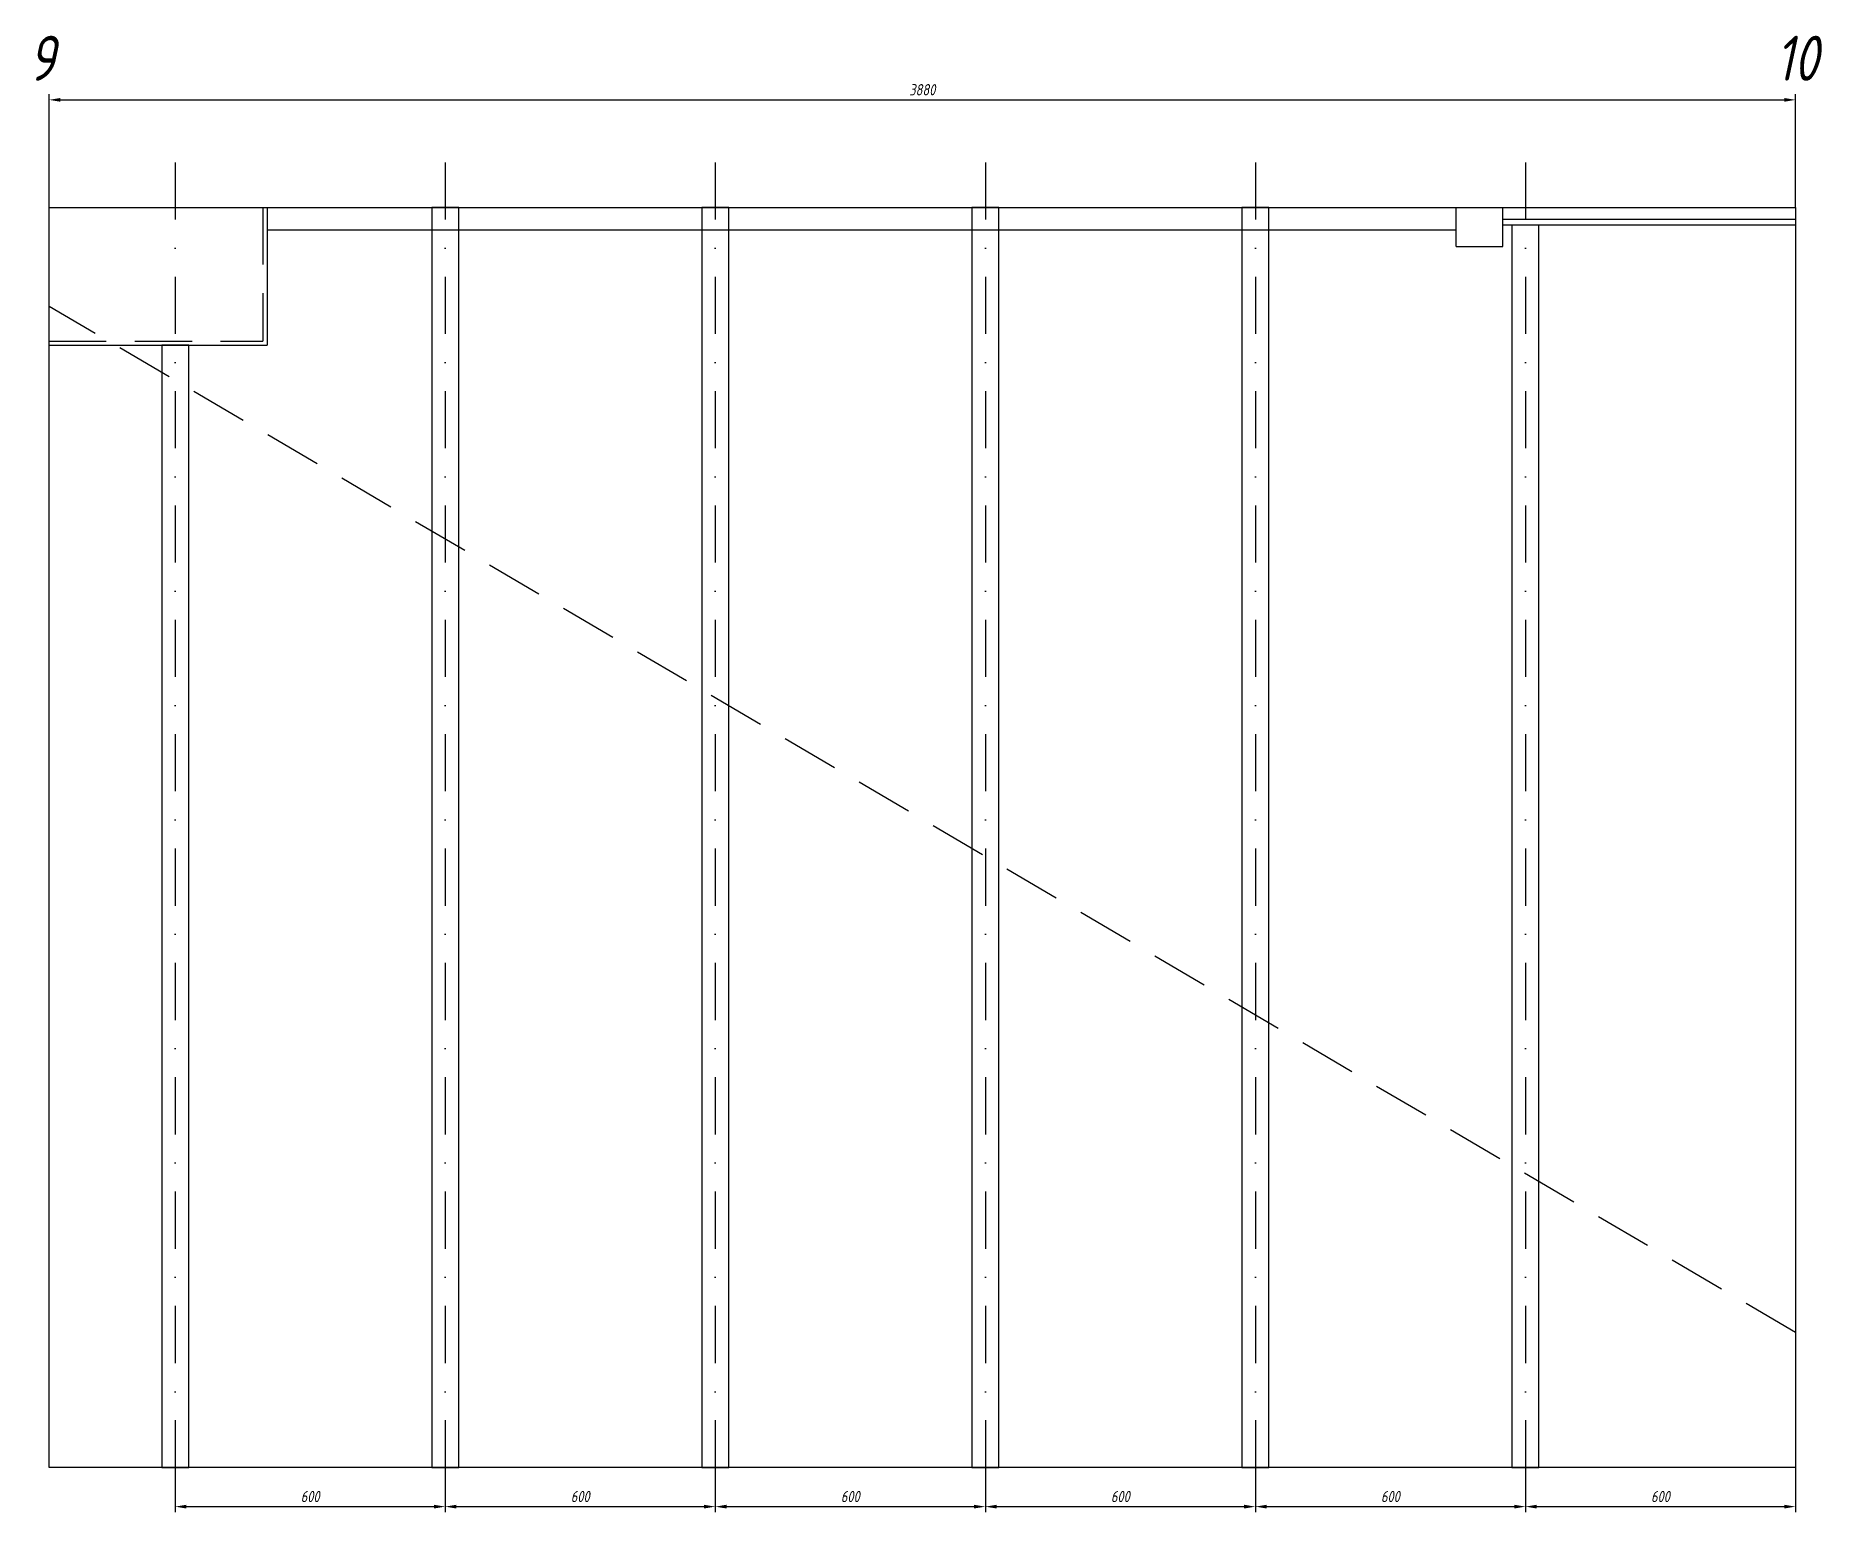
# Model space of a CAD drawing. Header units: millimetres. Extents: x -58926 to 121034, y -30758 to 3695.
# Drawn here: x 39396 to 43365, y -4 to 3277 of the extents above; entities that cross this region are included whole.
import ezdxf
from ezdxf.enums import TextEntityAlignment as Align

# ---------------------------------------------------------------- set-up
doc = ezdxf.new("R2010")
doc.units = ezdxf.units.MM
doc.header["$PDMODE"] = 35
doc.header["$PDSIZE"] = 50
doc.linetypes.add('DASHDOT', pattern=[25.4, 12.7, -6.35, 0, -6.35])
doc.linetypes.add('DASHED', pattern=[19.05, 12.7, -6.35])
for name, color, linetype in [('01 Черновое', 7, 'Continuous'), ('03 Потолок', 7, 'Continuous'), ('101 Крепление', 7, 'Continuous'), ('101 Крепление размеры', 7, 'Continuous')]:
    doc.layers.add(name, color=color, linetype=linetype)
doc.styles.get("Standard").update_dxf_attribs({"font": 'arial.ttf'})
doc.styles.add('ГОСТ-ISOCPEUR', font='isocpeui.ttf', dxfattribs={"width": 0.8})
doc.dimstyles.new('ISO-25', dxfattribs={"dimtxt": 2.5, "dimasz": 2.5, "dimexe": 1.25, "dimexo": 0.625, "dimtad": 1, "dimtxsty": 'Standard', "dimcen": 2.5, "dimadec": 0, "dimazin": 0, "dimtfac": 1, "dimtmove": 0, "dimatfit": 3, "dimfxl": 1, "dimarcsym": 0})

msp = doc.modelspace()

# ---------------------------------------------------------------- texts
at = {"layer": '01 Черновое', "style": 'ГОСТ-ISOCPEUR', "width": 0.8}
for s, p in [('9', (39409.327, 3226.61)), ('10', (43309.062, 3226.61))]:
    msp.add_text(s, height=100, dxfattribs=at).set_placement(p, align=Align.MIDDLE)

# ---------------------------------------------------------------- blocks, each defined once
blk = doc.blocks.new('*D162')
at = {"layer": '101 Крепление размеры', "color": 0, "lineweight": -2}
for p, q in [((39705.7, 95.2), (39705.7, -4.3)), ((40305.7, 95.2), (40305.7, -4.3)), ((39730.7, 8.2), (40280.7, 8.2))]:
    blk.add_line(p, q, dxfattribs=at)
at = {"layer": '101 Крепление размеры', "color": 0}
for points in [[(39730.7, 12.4), (39730.7, 4.1), (39705.7, 8.2)], [(40280.7, 4.1), (40280.7, 12.4), (40305.7, 8.2)]]:
    blk.add_solid(points, dxfattribs=at)
at = {"layer": 'Defpoints', "color": 0}
for p in [(39705.7, 95.2), (40305.7, 95.2), (40305.7, 8.2)]:
    blk.add_point(p, dxfattribs=at)
at = {"layer": '101 Крепление размеры', "color": 0, "insert": (40005.7, 30.7), "char_height": 25, "attachment_point": 5, "style": 'ГОСТ-ISOCPEUR'}
blk.add_mtext('600', dxfattribs=at)
blk = doc.blocks.new('*D163')
at = {"layer": '101 Крепление размеры', "color": 0, "lineweight": -2}
for p, q in [((40305.7, 95.2), (40305.7, -4.3)), ((40905.7, 95.2), (40905.7, -4.3)), ((40330.7, 8.2), (40880.7, 8.2))]:
    blk.add_line(p, q, dxfattribs=at)
at = {"layer": '101 Крепление размеры', "color": 0}
for points in [[(40330.7, 12.4), (40330.7, 4.1), (40305.7, 8.2)], [(40880.7, 4.1), (40880.7, 12.4), (40905.7, 8.2)]]:
    blk.add_solid(points, dxfattribs=at)
at = {"layer": 'Defpoints', "color": 0}
for p in [(40305.7, 95.2), (40905.7, 95.2), (40905.7, 8.2)]:
    blk.add_point(p, dxfattribs=at)
at = {"layer": '101 Крепление размеры', "color": 0, "insert": (40605.7, 30.7), "char_height": 25, "attachment_point": 5, "style": 'ГОСТ-ISOCPEUR'}
blk.add_mtext('600', dxfattribs=at)
blk = doc.blocks.new('*D164')
at = {"layer": '101 Крепление размеры', "color": 0, "lineweight": -2}
for p, q in [((40905.7, 95.2), (40905.7, -4.3)), ((41505.7, 95.2), (41505.7, -4.3)), ((40930.7, 8.2), (41480.7, 8.2))]:
    blk.add_line(p, q, dxfattribs=at)
at = {"layer": '101 Крепление размеры', "color": 0}
for points in [[(40930.7, 12.4), (40930.7, 4.1), (40905.7, 8.2)], [(41480.7, 4.1), (41480.7, 12.4), (41505.7, 8.2)]]:
    blk.add_solid(points, dxfattribs=at)
at = {"layer": 'Defpoints', "color": 0}
for p in [(40905.7, 95.2), (41505.7, 95.2), (41505.7, 8.2)]:
    blk.add_point(p, dxfattribs=at)
at = {"layer": '101 Крепление размеры', "color": 0, "insert": (41205.7, 30.7), "char_height": 25, "attachment_point": 5, "style": 'ГОСТ-ISOCPEUR'}
blk.add_mtext('600', dxfattribs=at)
blk = doc.blocks.new('*D165')
at = {"layer": '101 Крепление размеры', "color": 0, "lineweight": -2}
for p, q in [((41505.7, 95.2), (41505.7, -4.3)), ((42105.7, 95.2), (42105.7, -4.3)), ((41530.7, 8.2), (42080.7, 8.2))]:
    blk.add_line(p, q, dxfattribs=at)
at = {"layer": '101 Крепление размеры', "color": 0}
for points in [[(41530.7, 12.4), (41530.7, 4.1), (41505.7, 8.2)], [(42080.7, 4.1), (42080.7, 12.4), (42105.7, 8.2)]]:
    blk.add_solid(points, dxfattribs=at)
at = {"layer": 'Defpoints', "color": 0}
for p in [(41505.7, 95.2), (42105.7, 95.2), (42105.7, 8.2)]:
    blk.add_point(p, dxfattribs=at)
at = {"layer": '101 Крепление размеры', "color": 0, "insert": (41805.7, 30.7), "char_height": 25, "attachment_point": 5, "style": 'ГОСТ-ISOCPEUR'}
blk.add_mtext('600', dxfattribs=at)
blk = doc.blocks.new('*D166')
at = {"layer": '101 Крепление размеры', "color": 0, "lineweight": -2}
for p, q in [((42105.7, 95.2), (42105.7, -4.3)), ((42705.7, 95.2), (42705.7, -4.3)), ((42130.7, 8.2), (42680.7, 8.2))]:
    blk.add_line(p, q, dxfattribs=at)
at = {"layer": '101 Крепление размеры', "color": 0}
for points in [[(42130.7, 12.4), (42130.7, 4.1), (42105.7, 8.2)], [(42680.7, 4.1), (42680.7, 12.4), (42705.7, 8.2)]]:
    blk.add_solid(points, dxfattribs=at)
at = {"layer": 'Defpoints', "color": 0}
for p in [(42105.7, 95.2), (42705.7, 95.2), (42705.7, 8.2)]:
    blk.add_point(p, dxfattribs=at)
at = {"layer": '101 Крепление размеры', "color": 0, "insert": (42405.7, 30.7), "char_height": 25, "attachment_point": 5, "style": 'ГОСТ-ISOCPEUR'}
blk.add_mtext('600', dxfattribs=at)
blk = doc.blocks.new('*D168')
at = {"layer": '101 Крепление размеры', "color": 0, "lineweight": -2}
for p, q in [((42705.7, 95.2), (42705.7, -4.3)), ((43305.7, 95.2), (43305.7, -4.3)), ((42730.7, 8.2), (43280.7, 8.2))]:
    blk.add_line(p, q, dxfattribs=at)
at = {"layer": '101 Крепление размеры', "color": 0}
for points in [[(42730.7, 12.4), (42730.7, 4.1), (42705.7, 8.2)], [(43280.7, 4.1), (43280.7, 12.4), (43305.7, 8.2)]]:
    blk.add_solid(points, dxfattribs=at)
at = {"layer": 'Defpoints', "color": 0}
for p in [(42705.7, 95.2), (43305.7, 95.2), (43305.7, 8.2)]:
    blk.add_point(p, dxfattribs=at)
at = {"layer": '101 Крепление размеры', "color": 0, "insert": (43005.7, 30.7), "char_height": 25, "attachment_point": 5, "style": 'ГОСТ-ISOCPEUR'}
blk.add_mtext('600', dxfattribs=at)
blk = doc.blocks.new('*D410')
at = {"layer": '01 Черновое', "color": 0, "lineweight": -2}
for p, q in [((39425.7, 2895.2), (39425.7, 3146.6)), ((43305.7, 2895.2), (43305.7, 3146.6)), ((39450.7, 3134.1), (43280.7, 3134.1))]:
    blk.add_line(p, q, dxfattribs=at)
at = {"layer": '01 Черновое', "color": 0}
for points in [[(39450.7, 3138.3), (39450.7, 3129.9), (39425.7, 3134.1)], [(43280.7, 3129.9), (43280.7, 3138.3), (43305.7, 3134.1)]]:
    blk.add_solid(points, dxfattribs=at)
at = {"layer": 'Defpoints', "color": 0}
for p in [(43305.7, 3134.1), (39425.7, 2895.2), (43305.7, 2895.2)]:
    blk.add_point(p, dxfattribs=at)
at = {"layer": '01 Черновое', "color": 0, "insert": (41365.7, 3156.6), "char_height": 25, "attachment_point": 5, "style": 'ГОСТ-ISOCPEUR'}
blk.add_mtext('3880', dxfattribs=at)

# ---------------------------------------------------------------- dimensions: what is measured, and where the dimension line sits
at = {"layer": '01 Черновое'}
dim = msp.add_linear_dim(base=(43305.726, 3134.111), p1=(39425.726, 2895.176), p2=(43305.726, 2895.176), dimstyle='ISO-25', override={"dimtxt": 25, "dimasz": 25, "dimexe": 12.5, "dimexo": 0, "dimgap": 10, "dimtxsty": 'ГОСТ-ISOCPEUR'}, dxfattribs=at)
dim.commit()
dim.dimension.update_dxf_attribs({"geometry": '*D410', "text_midpoint": (41365.726, 3156.611)})
at = {"layer": '101 Крепление размеры'}
for base, p1, p2, picture, middle in [((40305.726, 8.223), (39705.726, 95.176), (40305.726, 95.176), '*D162', (40005.726, 30.723)), ((40905.726, 8.223), (40305.726, 95.176), (40905.726, 95.176), '*D163', (40605.726, 30.723)), ((41505.726, 8.223), (40905.726, 95.176), (41505.726, 95.176), '*D164', (41205.726, 30.723)), ((42105.726, 8.223), (41505.726, 95.176), (42105.726, 95.176), '*D165', (41805.726, 30.723)), ((42705.726, 8.223), (42105.726, 95.176), (42705.726, 95.176), '*D166', (42405.726, 30.723)), ((43305.726, 8.223), (42705.726, 95.176), (43305.726, 95.176), '*D168', (43005.726, 30.723))]:
    dim = msp.add_linear_dim(base=base, p1=p1, p2=p2, dimstyle='ISO-25', override={"dimtxt": 25, "dimasz": 25, "dimexe": 12.5, "dimexo": 0, "dimgap": 10, "dimlfac": 1, "dimtxsty": 'ГОСТ-ISOCPEUR'}, dxfattribs=at)
    dim.commit()
    dim.dimension.update_dxf_attribs({"geometry": picture, "text_midpoint": middle})

# ---------------------------------------------------------------- linework, layer by layer
at = {"layer": '01 Черновое', "linetype": 'DASHED', "ltscale": 10}
msp.add_line((43305.726, 395.176), (39425.726, 2675.176), dxfattribs=at)
at = {"layer": '01 Черновое'}
msp.add_lwpolyline([(39425.726, 95.176), (39425.726, 2895.176), (43305.726, 2895.176), (43305.726, 95.176)], close=True, dxfattribs=at)
at = {"layer": '03 Потолок', "linetype": 'DASHED', "ltscale": 10}
for p in [(39900.726, 2895.176), (39425.726, 2598.176)]:
    msp.add_line(p, (39900.726, 2598.176), dxfattribs=at)
at = {"layer": '03 Потолок', "lineweight": -2}
for p, q in [((39910.226, 2895.176), (39910.226, 2588.676)), ((42551.726, 2808.176), (42551.726, 2895.176)), ((42655.726, 2808.176), (42655.726, 2895.176)), ((43305.726, 2868.176), (42655.726, 2868.176)), ((39910.226, 2845.176), (42551.726, 2845.176)), ((43305.726, 2855.676), (42655.726, 2855.676)), ((42551.726, 2808.176), (42655.726, 2808.176)), ((39425.726, 2588.676), (39910.226, 2588.676))]:
    msp.add_line(p, q, dxfattribs=at)
at = {"layer": '101 Крепление', "linetype": 'DASHDOT', "ltscale": 10}
for p, q in [((39705.726, 2995.176), (39705.726, -4.283)), ((40305.726, 2995.176), (40305.726, -4.283)), ((40905.726, 2995.176), (40905.726, -4.283)), ((41505.726, 2995.176), (41505.726, -4.283)), ((42105.726, 2995.176), (42105.726, -4.283)), ((42705.726, 2995.176), (42705.726, -4.283))]:
    msp.add_line(p, q, dxfattribs=at)
at = {"layer": '101 Крепление', "color": 5}
for points in [[(40275.726, 2895.176), (40275.726, 95.176), (40335.726, 95.176), (40335.726, 2895.176)], [(40875.726, 2895.176), (40875.726, 95.176), (40935.726, 95.176), (40935.726, 2895.176)], [(41475.726, 2895.176), (41475.726, 95.176), (41535.726, 95.176), (41535.726, 2895.176)], [(42075.726, 2895.176), (42075.726, 95.176), (42135.726, 95.176), (42135.726, 2895.176)], [(42675.726, 2855.676), (42675.726, 95.176), (42735.726, 95.176), (42735.726, 2855.676)], [(39675.726, 2588.676), (39675.726, 95.176), (39735.726, 95.176), (39735.726, 2588.676)]]:
    msp.add_lwpolyline(points, close=True, dxfattribs=at)

msp.set_redraw_order([(e.dxf.handle, doc.entitydb.next_handle()) for e in msp.query("TEXT MTEXT ATTDEF DIMENSION ARC_DIMENSION")])  # texts and dimensions are drawn at this point

doc.saveas('drawing.dxf')
